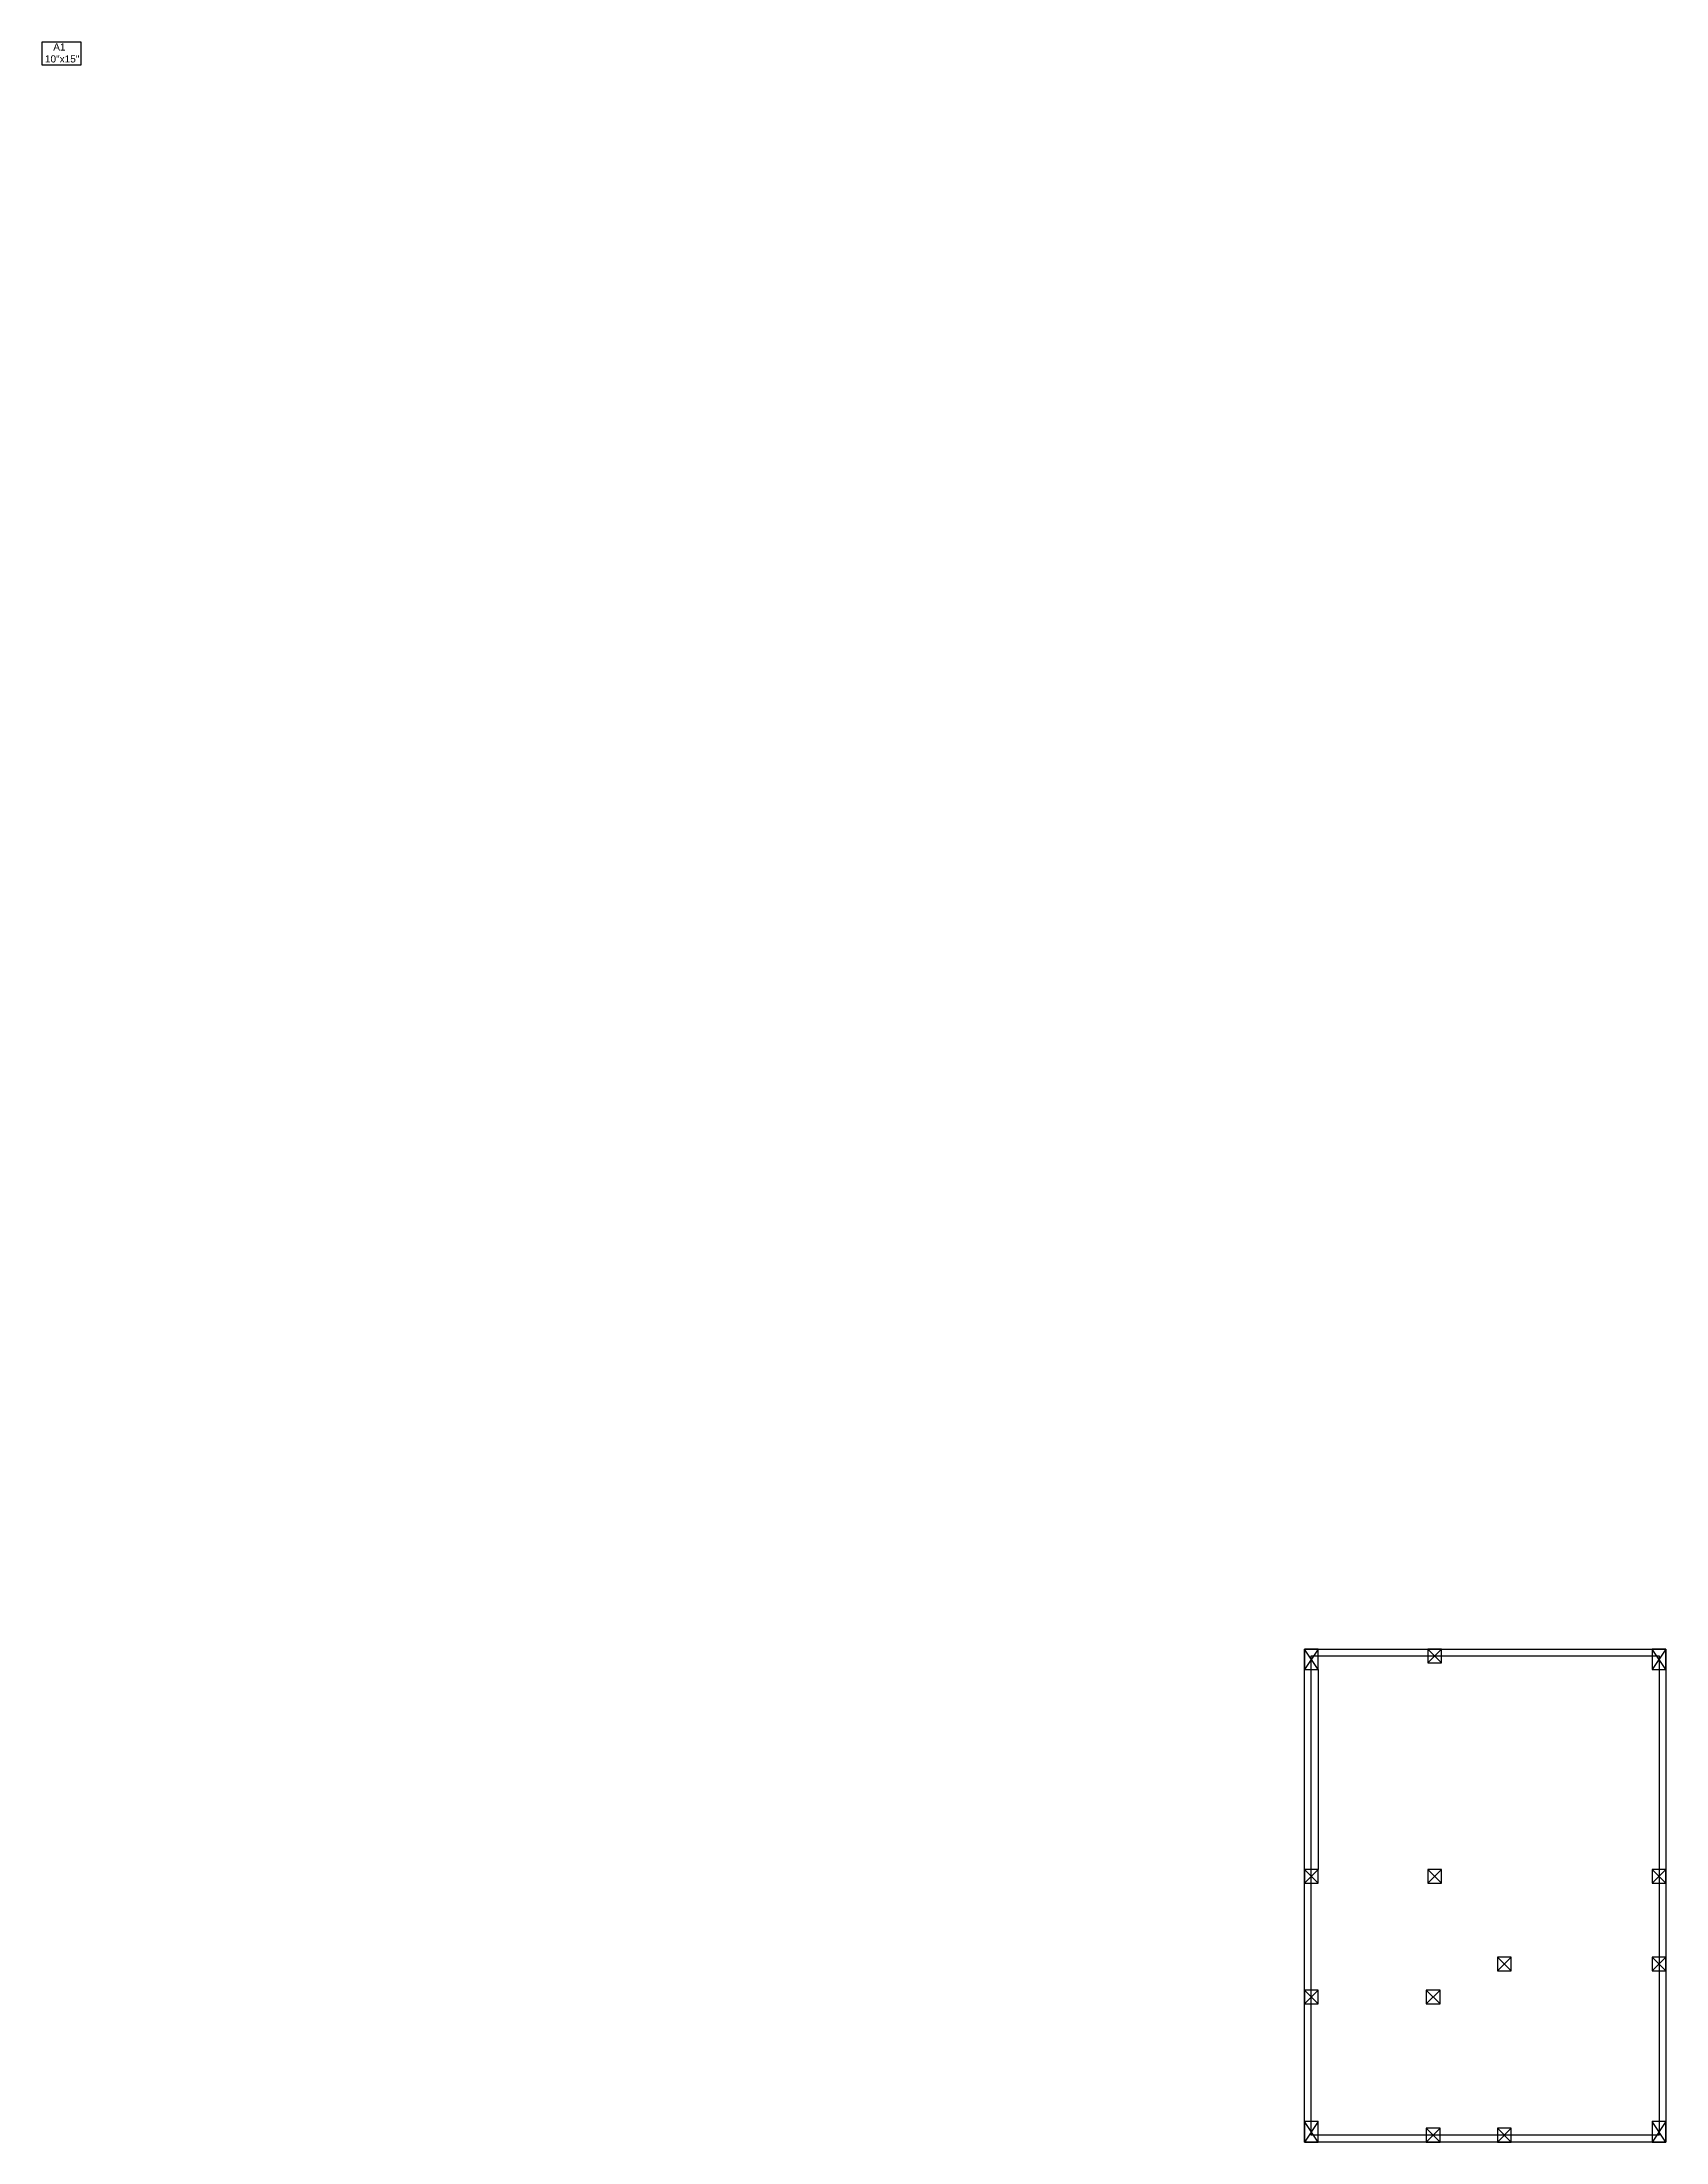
# Model space of a CAD drawing. Header units: inches. Extents: x -7575 to 10804, y -338 to 3076.
# Drawn here: x 9618 to 10804, y 1542 to 3076 of the extents above; entities that cross this region are included whole.
import ezdxf

# ---------------------------------------------------------------- set-up
doc = ezdxf.new("R2010")
doc.units = ezdxf.units.IN
doc.header["$MEASUREMENT"] = 0
doc.layers.get('0').update_dxf_attribs({"true_color": 0xfafafa})
doc.layers.add('W1', color=40, linetype='Continuous')
doc.styles.get("Standard").update_dxf_attribs({"font": 'arial.ttf'})

msp = doc.modelspace()

# ---------------------------------------------------------------- texts
at = {"insert": (9620.31, 3074.696), "char_height": 5.2416, "attachment_point": 1}
msp.add_mtext_dynamic_manual_height_columns('   A1\\P10"x15"', width=3820.16619, gutter_width=65.52, heights=[0], dxfattribs=at)

# ---------------------------------------------------------------- linework, layer by layer
msp.add_line((10550.017, 1886.978), (10550.017, 1740.978))
for points in [[(9618.186, 3075.678), (9646.614, 3075.678), (9646.614, 3058.837), (9618.186, 3058.837)], [(10540.017, 1901.978), (10804.017, 1901.978), (10804.017, 1541.978), (10540.017, 1541.978)], [(10545.017, 1896.978), (10799.017, 1896.978), (10799.017, 1546.978), (10545.017, 1546.978)]]:
    msp.add_lwpolyline(points, close=True)
at = {"layer": 'W1', "color": 132, "true_color": 0x20d9be}
for p, q in [((10550.017, 1901.978), (10540.017, 1886.978)), ((10550.017, 1886.978), (10540.017, 1901.978)), ((10804.017, 1901.978), (10794.017, 1886.978)), ((10804.017, 1886.978), (10794.017, 1901.978)), ((10550.017, 1556.978), (10540.017, 1541.978)), ((10550.017, 1541.978), (10540.017, 1556.978)), ((10804.017, 1556.978), (10794.017, 1541.978)), ((10804.017, 1541.978), (10794.017, 1556.978))]:
    msp.add_line(p, q, dxfattribs=at)
at = {"layer": 'W1', "color": 1}
for p, q in [((10630.017, 1891.978), (10640.017, 1901.978)), ((10640.017, 1891.978), (10630.017, 1901.978)), ((10540.017, 1730.978), (10550.017, 1740.978)), ((10550.017, 1730.978), (10540.017, 1740.978)), ((10630.017, 1730.978), (10640.017, 1740.978)), ((10640.017, 1730.978), (10630.017, 1740.978)), ((10794.017, 1730.978), (10804.017, 1740.978)), ((10804.017, 1730.978), (10794.017, 1740.978)), ((10681.017, 1666.978), (10691.017, 1676.978)), ((10691.017, 1666.978), (10681.017, 1676.978)), ((10794.017, 1666.978), (10804.017, 1676.978)), ((10804.017, 1666.978), (10794.017, 1676.978)), ((10540.017, 1642.978), (10550.017, 1652.978)), ((10550.017, 1642.978), (10540.017, 1652.978)), ((10629.017, 1642.978), (10639.017, 1652.978)), ((10639.017, 1642.978), (10629.017, 1652.978)), ((10629.017, 1541.978), (10639.017, 1551.978)), ((10639.017, 1541.978), (10629.017, 1551.978)), ((10681.017, 1541.978), (10691.017, 1551.978)), ((10691.017, 1541.978), (10681.017, 1551.978))]:
    msp.add_line(p, q, dxfattribs=at)
at = {"layer": 'W1', "color": 132, "true_color": 0x20d9be}
for points in [[(10540.017, 1886.978), (10550.017, 1886.978), (10550.017, 1901.978), (10540.017, 1901.978)], [(10794.017, 1886.978), (10804.017, 1886.978), (10804.017, 1901.978), (10794.017, 1901.978)], [(10540.017, 1541.978), (10550.017, 1541.978), (10550.017, 1556.978), (10540.017, 1556.978)], [(10794.017, 1541.978), (10804.017, 1541.978), (10804.017, 1556.978), (10794.017, 1556.978)]]:
    msp.add_lwpolyline(points, close=True, dxfattribs=at)
at = {"layer": 'W1', "color": 1}
for points in [[(10630.017, 1891.978), (10640.017, 1891.978), (10640.017, 1901.978), (10630.017, 1901.978)], [(10540.017, 1730.978), (10550.017, 1730.978), (10550.017, 1740.978), (10540.017, 1740.978)], [(10630.017, 1730.978), (10640.017, 1730.978), (10640.017, 1740.978), (10630.017, 1740.978)], [(10794.017, 1730.978), (10804.017, 1730.978), (10804.017, 1740.978), (10794.017, 1740.978)], [(10681.017, 1666.978), (10691.017, 1666.978), (10691.017, 1676.978), (10681.017, 1676.978)], [(10794.017, 1666.978), (10804.017, 1666.978), (10804.017, 1676.978), (10794.017, 1676.978)], [(10540.017, 1642.978), (10550.017, 1642.978), (10550.017, 1652.978), (10540.017, 1652.978)], [(10629.017, 1642.978), (10639.017, 1642.978), (10639.017, 1652.978), (10629.017, 1652.978)], [(10629.017, 1541.978), (10639.017, 1541.978), (10639.017, 1551.978), (10629.017, 1551.978)], [(10681.017, 1541.978), (10691.017, 1541.978), (10691.017, 1551.978), (10681.017, 1551.978)]]:
    msp.add_lwpolyline(points, close=True, dxfattribs=at)

msp.set_redraw_order([(e.dxf.handle, doc.entitydb.next_handle()) for e in msp.query("TEXT MTEXT ATTDEF DIMENSION ARC_DIMENSION")])  # texts and dimensions are drawn at this point

doc.saveas('drawing.dxf')
